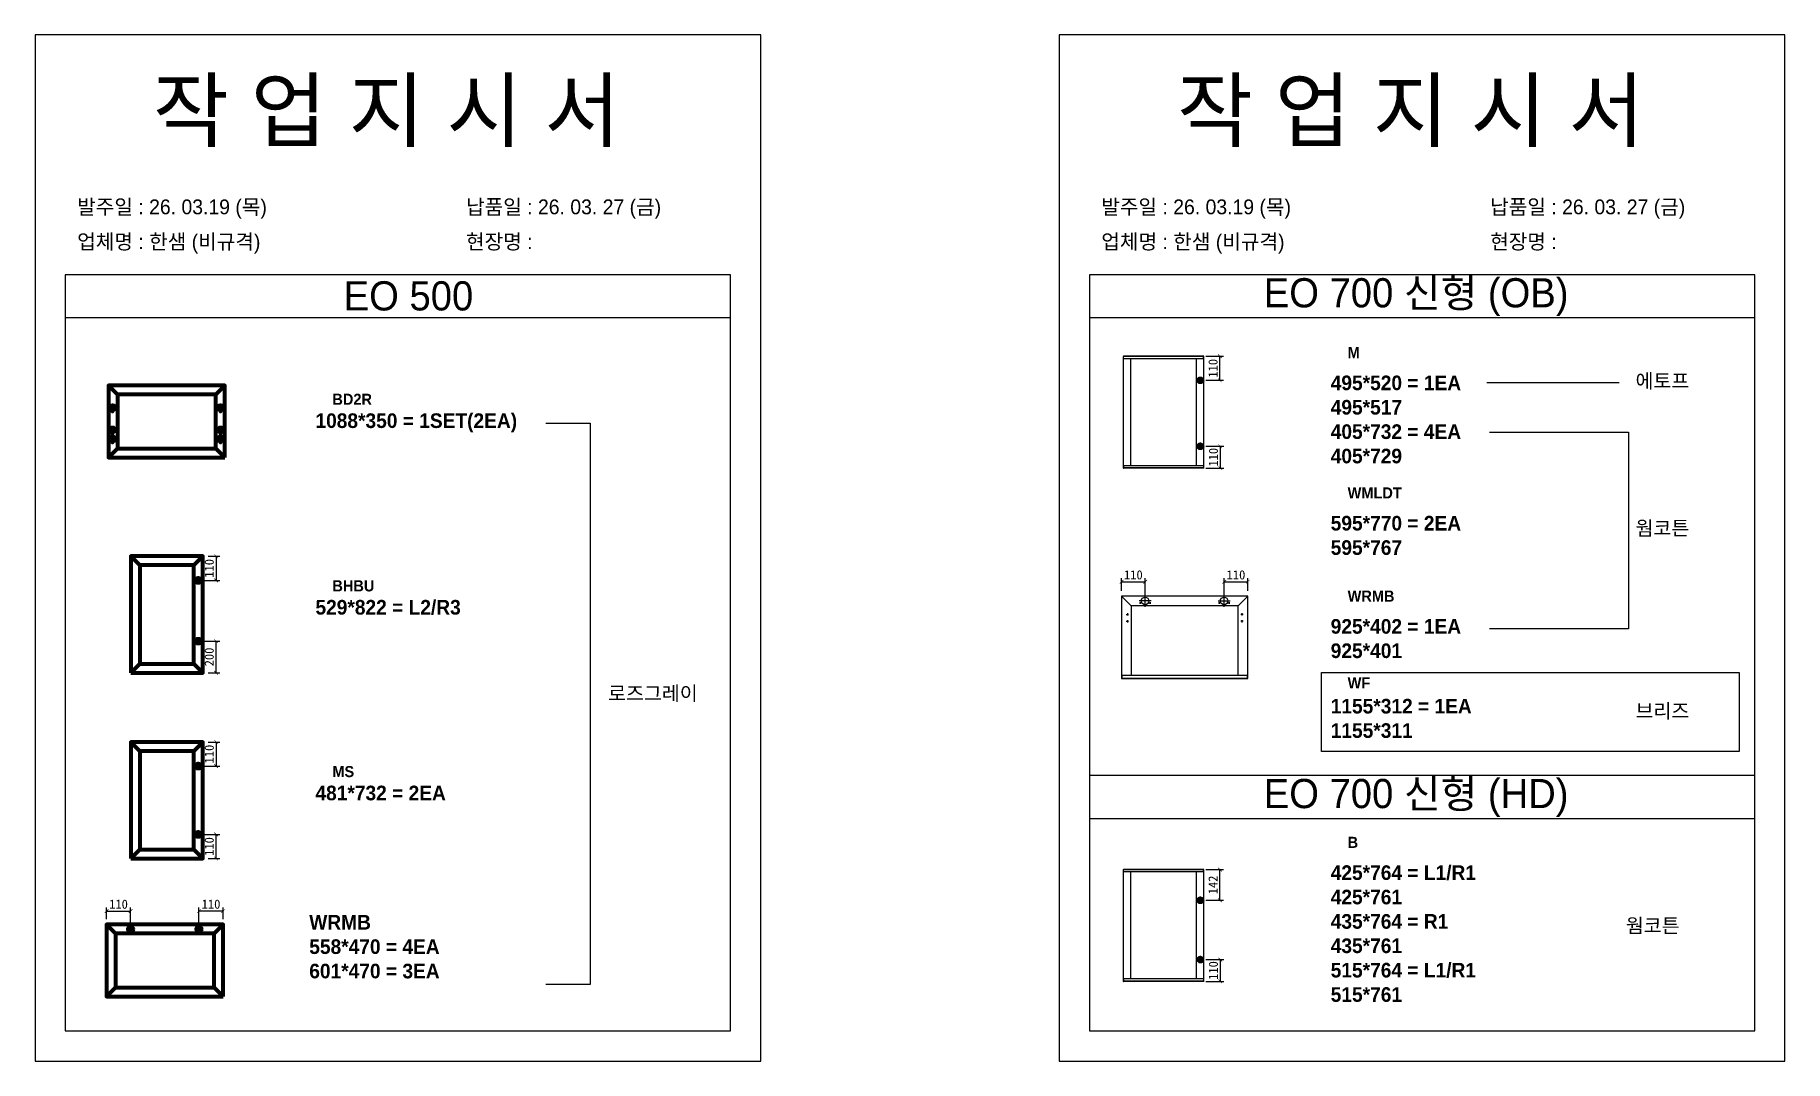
# Model space of a CAD drawing. Header units: millimetres. Extents: x -44117 to 256353, y -2095463 to 65325.
# Drawn here: x 110840 to 115615, y -800968 to -798167 of the extents above; entities that cross this region are included whole.
import ezdxf

# ---------------------------------------------------------------- set-up
doc = ezdxf.new("R2010")
doc.units = ezdxf.units.MM
doc.header["$LTSCALE"] = 10
doc.layers.add('Layer1', color=7, linetype='Continuous', lineweight=70)
doc.styles.add('MtX_Gulim', font='')
doc.styles.get('MtX_Gulim').set_extended_font_data('Gulim', bold=True)
doc.dimstyles.new('ISO-25', dxfattribs={"dimtxt": 2.5, "dimasz": 2.5, "dimexe": 1, "dimexo": 1, "dimtad": 1, "dimtxsty": 'Standard', "dimblk": 'ARCHTICK', "dimcen": 2.5, "dimadec": 0, "dimazin": 0, "dimtfac": 1, "dimtmove": 0, "dimatfit": 3, "dimfxl": 0, "dimarcsym": 0})

msp = doc.modelspace()

# ---------------------------------------------------------------- texts
at = {"linetype": 'Continuous', "style": 'MtX_Gulim'}
for s, height, p in [('M', 30.31593, (114421.52238, -799048.81368)), ('BD2R', 30.315933, (111651.43461, -799176.11601)), ('WMLDT', 30.315933, (114421.52238, -799431.89439)), ('BHBU', 30.315933, (111651.43461, -799685.4819)), ('WRMB', 30.315933, (114421.52238, -799713.57138)), ('WF', 30.315933, (114421.52238, -799950.47347)), ('MS', 30.315933, (111651.43461, -800192.50049)), ('B', 30.31593, (114421.52238, -800385.84047))]:
    msp.add_text(s, height=height, dxfattribs=at).set_placement(p)
at = {"attachment_point": 1}
for s, width, gutter_width, heights, insert, char_height in [('{\\fGulim|b0|i0|c129|p50;작 업 지 시 서}', 3898.9872873, 14.7362, [-183.72574], (111161.63191, -798289.30053), 165.0454901), ('{\\fGulim|b0|i0|c129|p50;작 업 지 시 서}', 3898.9872873, 14.7362, [-183.72574], (113955.86768, -798289.30053), 165.0454901), ('\\pt11;{\\fGulim|b0|i0|c129|p50;발주일 : 26. 03.19 (목)}', 3898.9872873, 14.7362, [40.67678], (110955.07824, -798615.52522), 40.4361451), ('{\\fGulim|b0|i0|c129|p50;납품일 : 26. 03. 27 (금)}', 3898.9872873, 14.7362, [41.36774], (112016.05901, -798615.52522), 40.4361451), ('\\pt11;{\\fGulim|b0|i0|c129|p50;발주일 : 26. 03.19 (목)}', 3898.9872873, 14.7362, [40.67678], (113749.31401, -798615.52522), 40.4361451), ('{\\fGulim|b0|i0|c129|p50;납품일 : 26. 03. 27 (금)}', 3898.9872873, 14.7362, [41.36774], (114810.29477, -798615.52522), 40.4361451), ('{\\fGulim|b0|i0|c129|p50;업체명 : 한샘 (비규격)}', 3898.9872873, 14.7362, [42.57324], (110955.07824, -798710.6105), 40.4361451), ('{\\fGulim|b0|i0|c129|p50;현장명 :  }', 3898.9872873, 14.7362, [45.12049], (112016.05901, -798710.6105), 40.4361451), ('{\\fGulim|b0|i0|c129|p50;업체명 : 한샘 (비규격)}', 3898.9872873, 14.7362, [42.57324], (113749.31401, -798710.6105), 40.4361451), ('{\\fGulim|b0|i0|c129|p50;현장명 :  }', 3898.9872873, 14.7362, [45.12049], (114810.29477, -798710.6105), 40.4361451), ('{\\fGulim|b0|i0|c129|p50;EO 700 신형 (OB)}', 1882.7812357, 7.11596, [-100.28675], (114192.5797, -798830.41853), 79.6987856), ('{\\fGulim|b0|i0|c129|p50;EO 500}', 1882.7812357, 7.11596, [-81.71513], (111682.17465, -798838.83878), 79.6987856), ('{\\f굴림|b1|i0|c129|p50;495*520 = 1EA\\P\\C1;495*517\\P\\C256;405*732 = 4EA\\P\\C1;405*729}', 12072.7918459, 155.2668, [-240.98041], (114375.32516, -799096.29428), 39.9257485), ('{\\f굴림|b1|i0|c129|p50;에토프}', 11769.5052121, 151.36626, [-43.29899], (115207.0168, -799091.57012), 38.9227538), ('{\\f굴림|b1|i0|c129|p50;1088*350 = 1SET(2EA)}', 12072.7918459, 155.2668, [-50.01281], (111605.23739, -799199.48017), 39.9257485), ('{\\f굴림|b1|i0|c129|p50;595*770 = 2EA\\P\\C1;595*767}', 12072.7918459, 155.2668, [-107.57771], (114375.32516, -799479.37499), 39.9257485), ('{\\f굴림|b1|i0|c129|p50;웜코튼}', 11769.5052121, 151.36626, [-42.01186], (115207.0168, -799493.4293), 38.9227538), ('{\\f굴림|b1|i0|c129|p50;529*822 = L2/R3}', 12072.7918459, 155.2668, [-48.21721], (111605.23739, -799708.84606), 39.9257485), ('{\\f굴림|b1|i0|c129|p50;925*402 = 1EA\\P\\C1;925*401}', 12072.7918459, 155.2668, [-107.68333], (114375.32516, -799761.05198), 39.9257485), ('{\\f굴림|b1|i0|c129|p50;로즈그레이}', 11769.5052121, 151.36626, [-43.29899], (112403.8756, -799944.63146), 38.9227538), ('{\\f굴림|b1|i0|c129|p50;1155*312 = 1EA\\P\\C1;1155*311}', 12072.7918459, 155.2668, [-107.68333], (114375.32516, -799978.88219), 39.9257485), ('{\\f굴림|b1|i0|c129|p50;브리즈}', 11769.5052121, 151.36626, [-43.2475], (115207.0168, -799992.46704), 38.9227538), ('{\\fGulim|b0|i0|c129|p50;EO 700 신형 (HD)}', 1882.7812357, 7.11596, [-100.28675], (114192.5797, -800197.49087), 79.6987856), ('{\\f굴림|b1|i0|c129|p50;481*732 = 2EA}', 12072.7918459, 155.2668, [-41.14042], (111605.23739, -800215.86465), 39.9257485), ('{\\f굴림|b1|i0|c129|p50;425*764 = L1/R1\\P\\C1;425*761\\P\\C256;435*764 = R1\\P\\C1;435*761\\P\\C256;515*764 = L1/R1\\P\\C1;515*761}', 12072.7918459, 155.2668, [-381.4599], (114375.32516, -800433.32107), 39.9257485), ('{\\f굴림|b1|i0|c129|p50;WRMB\\P558*470 = 4EA\\P601*470 = 3EA}', 12072.7918459, 155.2668, [-174.49031], (111588.31512, -800568.82471), 39.9257485), ('{\\f굴림|b1|i0|c129|p50;웜코튼}', 11769.5052121, 151.36626, [-42.01186], (115180.52595, -800578.73126), 38.9227538)]:
    msp.add_mtext_dynamic_manual_height_columns(s, width=width, gutter_width=gutter_width, heights=heights, dxfattribs=dict(at, insert=insert, char_height=char_height))

# ---------------------------------------------------------------- blocks, each defined once
blk = doc.blocks.new('_ArchTick')
at = {"color": 0, "linetype": 'ByBlock', "const_width": 0.15}
blk.add_lwpolyline([(-0.5, -0.5), (0.5, 0.5)], dxfattribs=at)
blk = doc.blocks.new('*D5310')
at = {"color": 0, "lineweight": -2}
for p, q in [((111035.2, -800579.9), (111035.2, -800548.3)), ((111035.2, -800558.3), (111100.9, -800558.3)), ((111100.9, -800592.4), (111100.9, -800548.3))]:
    blk.add_line(p, q, dxfattribs=at)
at = {"layer": 'Defpoints', "color": 0}
for p in [(111100.9, -800558.3), (111035.2, -800594.9), (111100.9, -800607.4)]:
    blk.add_point(p, dxfattribs=at)
at = {"color": 0, "lineweight": -2, "xscale": 10, "yscale": 10, "zscale": 10, "rotation": 180}
blk.add_blockref('_ArchTick', (111035.2, -800558.3), dxfattribs=at)
at = {"color": 0, "lineweight": -2, "xscale": 10, "yscale": 10, "zscale": 10}
blk.add_blockref('_ArchTick', (111100.9, -800558.3), dxfattribs=at)
at = {"color": 0, "insert": (111068, -800539.5), "char_height": 25, "attachment_point": 5}
blk.add_mtext('110', dxfattribs=at)
blk = doc.blocks.new('*D5311')
at = {"color": 0, "lineweight": -2}
for p, q in [((111287.4, -800592.4), (111287.4, -800548.3)), ((111353.1, -800558.3), (111287.4, -800558.3)), ((111353.1, -800579.9), (111353.1, -800548.3))]:
    blk.add_line(p, q, dxfattribs=at)
at = {"layer": 'Defpoints', "color": 0}
for p in [(111287.4, -800558.3), (111287.4, -800607.4), (111353.1, -800594.9)]:
    blk.add_point(p, dxfattribs=at)
at = {"color": 0, "lineweight": -2, "xscale": 10, "yscale": 10, "zscale": 10, "rotation": 180}
blk.add_blockref('_ArchTick', (111287.4, -800558.3), dxfattribs=at)
at = {"color": 0, "lineweight": -2, "xscale": 10, "yscale": 10, "zscale": 10}
blk.add_blockref('_ArchTick', (111353.1, -800558.3), dxfattribs=at)
at = {"color": 0, "insert": (111320.3, -800539.5), "char_height": 25, "attachment_point": 5}
blk.add_mtext('110', dxfattribs=at)
blk = doc.blocks.new('*D5312')
at = {"color": 0, "lineweight": -2}
for p, q in [((111312.5, -800096.7), (111344.1, -800096.7)), ((111334.1, -800096.7), (111334.1, -800162.5)), ((111300, -800162.5), (111344.1, -800162.5))]:
    blk.add_line(p, q, dxfattribs=at)
at = {"layer": 'Defpoints', "color": 0}
for p in [(111297.5, -800096.7), (111285, -800162.5), (111334.1, -800162.5)]:
    blk.add_point(p, dxfattribs=at)
at = {"color": 0, "lineweight": -2, "xscale": 10, "yscale": 10, "zscale": 10}
for p, rotation in [((111334.1, -800096.7), 90), ((111334.1, -800162.5), 270)]:
    blk.add_blockref('_ArchTick', p, dxfattribs=dict(at, rotation=rotation))
at = {"color": 0, "insert": (111315.4, -800129.6), "char_height": 25, "attachment_point": 5, "rotation": 90}
blk.add_mtext('110', dxfattribs=at)
blk = doc.blocks.new('*D5313')
at = {"color": 0, "lineweight": -2}
for p, q in [((111300, -800348.9), (111344.1, -800348.9)), ((111334.1, -800414.7), (111334.1, -800348.9)), ((111312.5, -800414.7), (111344.1, -800414.7))]:
    blk.add_line(p, q, dxfattribs=at)
at = {"layer": 'Defpoints', "color": 0}
for p in [(111285, -800348.9), (111334.1, -800348.9), (111297.5, -800414.7)]:
    blk.add_point(p, dxfattribs=at)
at = {"color": 0, "lineweight": -2, "xscale": 10, "yscale": 10, "zscale": 10}
for p, rotation in [((111334.1, -800348.9), 90), ((111334.1, -800414.7), 270)]:
    blk.add_blockref('_ArchTick', p, dxfattribs=dict(at, rotation=rotation))
at = {"color": 0, "insert": (111315.4, -800381.8), "char_height": 25, "attachment_point": 5, "rotation": 90}
blk.add_mtext('110', dxfattribs=at)
blk = doc.blocks.new('*D5314')
at = {"color": 0, "lineweight": -2}
for p, q in [((111312.5, -799589.7), (111344.1, -799589.7)), ((111334.1, -799589.7), (111334.1, -799655.4)), ((111300, -799655.4), (111344.1, -799655.4))]:
    blk.add_line(p, q, dxfattribs=at)
at = {"layer": 'Defpoints', "color": 0}
for p in [(111297.5, -799589.7), (111285, -799655.4), (111334.1, -799655.4)]:
    blk.add_point(p, dxfattribs=at)
at = {"color": 0, "lineweight": -2, "xscale": 10, "yscale": 10, "zscale": 10}
for p, rotation in [((111334.1, -799589.7), 90), ((111334.1, -799655.4), 270)]:
    blk.add_blockref('_ArchTick', p, dxfattribs=dict(at, rotation=rotation))
at = {"color": 0, "insert": (111315.4, -799622.6), "char_height": 25, "attachment_point": 5, "rotation": 90}
blk.add_mtext('110', dxfattribs=at)
blk = doc.blocks.new('*D5315')
at = {"color": 0, "lineweight": -2}
for p, q in [((111300, -799821.4), (111344.1, -799821.4)), ((111334.1, -799907.7), (111334.1, -799821.4)), ((111312.5, -799907.7), (111344.1, -799907.7))]:
    blk.add_line(p, q, dxfattribs=at)
at = {"layer": 'Defpoints', "color": 0}
for p in [(111285, -799821.4), (111334.1, -799821.4), (111297.5, -799907.7)]:
    blk.add_point(p, dxfattribs=at)
at = {"color": 0, "lineweight": -2, "xscale": 10, "yscale": 10, "zscale": 10}
for p, rotation in [((111334.1, -799821.4), 90), ((111334.1, -799907.7), 270)]:
    blk.add_blockref('_ArchTick', p, dxfattribs=dict(at, rotation=rotation))
at = {"color": 0, "insert": (111315.4, -799864.5), "char_height": 25, "attachment_point": 5, "rotation": 90}
blk.add_mtext('200', dxfattribs=at)
blk = doc.blocks.new('*D5316')
at = {"color": 0, "lineweight": -2}
for p, q in [((114034.8, -799043.6), (114083, -799043.6)), ((114073, -799109.3), (114073, -799043.6)), ((114034.8, -799109.3), (114083, -799109.3))]:
    blk.add_line(p, q, dxfattribs=at)
at = {"layer": 'Defpoints', "color": 0}
for p in [(114019.8, -799043.6), (114073, -799043.6), (114019.8, -799109.3)]:
    blk.add_point(p, dxfattribs=at)
at = {"color": 0, "lineweight": -2, "xscale": 10, "yscale": 10, "zscale": 10}
for p, rotation in [((114073, -799043.6), 90), ((114073, -799109.3), 270)]:
    blk.add_blockref('_ArchTick', p, dxfattribs=dict(at, rotation=rotation))
at = {"color": 0, "insert": (114054.2, -799076.4), "char_height": 25, "attachment_point": 5, "rotation": 90}
blk.add_mtext('110', dxfattribs=at)
blk = doc.blocks.new('*D5317')
at = {"color": 0, "lineweight": -2}
for p, q in [((114034.8, -799289.4), (114083.8, -799289.4)), ((114073.8, -799289.4), (114073.8, -799349)), ((114034.8, -799349), (114083.8, -799349))]:
    blk.add_line(p, q, dxfattribs=at)
at = {"layer": 'Defpoints', "color": 0}
for p in [(114019.8, -799289.4), (114019.8, -799349), (114073.8, -799349)]:
    blk.add_point(p, dxfattribs=at)
at = {"color": 0, "lineweight": -2, "xscale": 10, "yscale": 10, "zscale": 10}
for p, rotation in [((114073.8, -799289.4), 90), ((114073.8, -799349), 270)]:
    blk.add_blockref('_ArchTick', p, dxfattribs=dict(at, rotation=rotation))
at = {"color": 0, "insert": (114055.1, -799319.2), "char_height": 25, "attachment_point": 5, "rotation": 90}
blk.add_mtext('110', dxfattribs=at)
blk = doc.blocks.new('*D5318')
at = {"color": 0, "lineweight": -2}
for p, q in [((113804.5, -799683.9), (113804.5, -799649.3)), ((113804.5, -799659.3), (113869, -799659.3)), ((113869, -799696.6), (113869, -799649.3))]:
    blk.add_line(p, q, dxfattribs=at)
at = {"layer": 'Defpoints', "color": 0}
for p in [(113869, -799659.3), (113804.5, -799698.9), (113869, -799711.6)]:
    blk.add_point(p, dxfattribs=at)
at = {"color": 0, "lineweight": -2, "xscale": 10, "yscale": 10, "zscale": 10, "rotation": 180}
blk.add_blockref('_ArchTick', (113804.5, -799659.3), dxfattribs=at)
at = {"color": 0, "lineweight": -2, "xscale": 10, "yscale": 10, "zscale": 10}
blk.add_blockref('_ArchTick', (113869, -799659.3), dxfattribs=at)
at = {"color": 0, "insert": (113836.8, -799640.5), "char_height": 25, "attachment_point": 5}
blk.add_mtext('110', dxfattribs=at)
blk = doc.blocks.new('*D5319')
at = {"color": 0, "lineweight": -2}
for p, q in [((114084.6, -799696.6), (114084.6, -799649.3)), ((114084.6, -799659.3), (114149.1, -799659.3)), ((114149.1, -799683.9), (114149.1, -799649.3))]:
    blk.add_line(p, q, dxfattribs=at)
at = {"layer": 'Defpoints', "color": 0}
for p in [(114149.1, -799659.3), (114084.6, -799711.6), (114149.1, -799698.9)]:
    blk.add_point(p, dxfattribs=at)
at = {"color": 0, "lineweight": -2, "xscale": 10, "yscale": 10, "zscale": 10, "rotation": 180}
blk.add_blockref('_ArchTick', (114084.6, -799659.3), dxfattribs=at)
at = {"color": 0, "lineweight": -2, "xscale": 10, "yscale": 10, "zscale": 10}
blk.add_blockref('_ArchTick', (114149.1, -799659.3), dxfattribs=at)
at = {"color": 0, "insert": (114116.8, -799640.5), "char_height": 25, "attachment_point": 5}
blk.add_mtext('110', dxfattribs=at)
blk = doc.blocks.new('*D5320')
at = {"color": 0, "lineweight": -2}
for p, q in [((114034.8, -800444.8), (114083, -800444.8)), ((114073, -800528.8), (114073, -800444.8)), ((114034.8, -800528.8), (114083, -800528.8))]:
    blk.add_line(p, q, dxfattribs=at)
at = {"layer": 'Defpoints', "color": 0}
for p in [(114019.8, -800444.8), (114073, -800444.8), (114019.8, -800528.8)]:
    blk.add_point(p, dxfattribs=at)
at = {"color": 0, "lineweight": -2, "xscale": 10, "yscale": 10, "zscale": 10}
for p, rotation in [((114073, -800444.8), 90), ((114073, -800528.8), 270)]:
    blk.add_blockref('_ArchTick', p, dxfattribs=dict(at, rotation=rotation))
at = {"color": 0, "insert": (114054.2, -800486.8), "char_height": 25, "attachment_point": 5, "rotation": 90}
blk.add_mtext('142', dxfattribs=at)
blk = doc.blocks.new('*D5321')
at = {"color": 0, "lineweight": -2}
for p, q in [((114034.8, -800690.5), (114083.8, -800690.5)), ((114073.8, -800690.5), (114073.8, -800750.2)), ((114034.8, -800750.2), (114083.8, -800750.2))]:
    blk.add_line(p, q, dxfattribs=at)
at = {"layer": 'Defpoints', "color": 0}
for p in [(114019.8, -800690.5), (114019.8, -800750.2), (114073.8, -800750.2)]:
    blk.add_point(p, dxfattribs=at)
at = {"color": 0, "lineweight": -2, "xscale": 10, "yscale": 10, "zscale": 10}
for p, rotation in [((114073.8, -800690.5), 90), ((114073.8, -800750.2), 270)]:
    blk.add_blockref('_ArchTick', p, dxfattribs=dict(at, rotation=rotation))
at = {"color": 0, "insert": (114055.1, -800720.4), "char_height": 25, "attachment_point": 5, "rotation": 90}
blk.add_mtext('110', dxfattribs=at)

# ---------------------------------------------------------------- dimensions: what is measured, and where the dimension line sits
for base, p1, p2, angle, text, picture, middle in [((114072.96039, -799043.58542), (114019.77527, -799109.26321), (114019.77527, -799043.58542), 90, '110', '*D5316', (114054.21039, -799076.42431)), ((114073.81104, -799349.04263), (114019.77527, -799289.37096), (114019.77527, -799349.04263), 90, '110', '*D5317', (114055.06104, -799319.2068)), ((111334.14245, -799655.43486), (111297.50014, -799589.68626), (111284.9622, -799655.43486), 90, '110', '*D5314', (111315.39245, -799622.56056)), ((111334.14245, -799821.37022), (111297.50014, -799907.65776), (111284.9622, -799821.37022), 270, '200', '*D5315', (111315.39245, -799864.51399)), ((111334.14245, -800162.45344), (111297.50014, -800096.70485), (111284.9622, -800162.45344), 90, '110', '*D5312', (111315.39245, -800129.57915)), ((111334.14245, -800348.92775), (111297.50014, -800414.67635), (111284.9622, -800348.92775), 270, '110', '*D5313', (111315.39245, -800381.80205)), ((114072.96039, -800444.75241), (114019.77527, -800528.76854), (114019.77527, -800444.75241), 90, '142', '*D5320', (114054.21039, -800486.76048)), ((111100.9048, -800558.26373), (111035.1562, -800594.90604), (111100.9048, -800607.44398), 180, '110', '*D5310', (111068.0305, -800539.51373)), ((114073.81104, -800750.20962), (114019.77527, -800690.53795), (114019.77527, -800750.20962), 90, '110', '*D5321', (114055.06104, -800720.37379))]:
    dim = msp.add_linear_dim(base=base, p1=p1, p2=p2, angle=angle, text=text, dimstyle='ISO-25', override={"dimscale": 10, "dimasz": 1, "dimexo": 1.5, "dimtxsty": 'Standard'})
    dim.commit()
    dim.dimension.update_dxf_attribs({"geometry": picture, "text_midpoint": middle})
for base, p1, p2, picture, middle in [((113869.03431, -799659.28198), (113804.51426, -799698.86238), (113869.03431, -799711.58881), '*D5318', (113836.77428, -799640.53198)), ((114149.10413, -799659.28198), (114084.58409, -799711.58881), (114149.10413, -799698.86238), '*D5319', (114116.84411, -799640.53198)), ((111287.3791, -800558.26373), (111353.1277, -800594.90604), (111287.3791, -800607.44398), '*D5311', (111320.2534, -800539.51373))]:
    dim = msp.add_linear_dim(base=base, p1=p1, p2=p2, text='110', dimstyle='ISO-25', override={"dimscale": 10, "dimasz": 1, "dimexo": 1.5, "dimtxsty": 'Standard'})
    dim.commit()
    dim.dimension.update_dxf_attribs({"geometry": picture, "text_midpoint": middle})

# ---------------------------------------------------------------- linework, layer by layer
for p, q in [((112738.04433, -798820.99129), (110922.54394, -798820.99129)), ((115532.2801, -798820.99129), (113716.77971, -798820.99129)), ((112738.04433, -798938.88092), (110922.54394, -798938.88092)), ((115532.2801, -798938.88092), (113716.77971, -798938.88092)), ((113809.34768, -799043.80486), (113809.34768, -799348.82319)), ((114029.26607, -799044.19984), (113809.34768, -799044.19984)), ((114029.26607, -799050.16855), (113809.34768, -799050.16855)), ((114029.04664, -799043.58542), (113809.56712, -799043.58542)), ((113828.87763, -799049.72967), (113828.87763, -799342.4595)), ((114009.51669, -799342.4595), (114009.51669, -799050.16855)), ((114028.16889, -799050.16855), (114028.16889, -799043.58542)), ((114029.26607, -799348.82319), (114029.26607, -799043.80486)), ((115161.93527, -799115.83684), (114801.38872, -799115.83684)), ((114029.26607, -799342.4595), (113809.34768, -799342.4595)), ((113810.44487, -799349.04263), (113810.44487, -799342.4595)), ((114028.16889, -799342.4595), (114028.16889, -799349.04263)), ((114029.26607, -799348.42821), (113809.34768, -799348.42821)), ((114029.04664, -799349.04263), (113809.56712, -799349.04263)), ((113804.2183, -799698.86238), (113804.2183, -799923.20271)), ((113830.55905, -799725.20313), (113804.30498, -799698.65311)), ((114149.10413, -799698.56642), (113804.51426, -799698.56642)), ((113830.55905, -799725.20313), (113830.55905, -799915.2117)), ((114123.05934, -799725.20313), (113830.55905, -799725.20313)), ((113885.17773, -799711.58881), (113852.89089, -799711.58881)), ((113858.08366, -799717.50808), (113853.34824, -799717.50808)), ((113855.71595, -799715.14038), (113855.71595, -799719.87579)), ((113869.0343, -799727.73223), (113869.0343, -799695.4454)), ((113884.72037, -799717.50808), (113879.98496, -799717.50808)), ((113882.35266, -799715.14038), (113882.35266, -799719.87579)), ((114068.44067, -799711.58881), (114100.72751, -799711.58881)), ((114073.63345, -799717.50808), (114068.89803, -799717.50808)), ((114071.26574, -799715.14038), (114071.26574, -799719.87579)), ((114084.58409, -799727.73223), (114084.58409, -799695.4454)), ((114100.27016, -799717.50808), (114095.53474, -799717.50808)), ((114097.90245, -799715.14038), (114097.90245, -799719.87579)), ((114123.05934, -799725.20313), (114149.31341, -799698.65311)), ((114123.05934, -799914.61977), (114123.05934, -799725.20313)), ((114149.40009, -799923.20271), (114149.40009, -799698.86238)), ((113817.53666, -799748.28829), (113823.45593, -799748.28829)), ((113817.53666, -799767.22995), (113823.45593, -799767.22995)), ((113820.49629, -799745.32865), (113820.49629, -799751.24792)), ((113820.49629, -799764.27031), (113820.49629, -799770.18958)), ((114136.08174, -799748.28829), (114130.16247, -799748.28829)), ((114136.08174, -799767.22995), (114130.16247, -799767.22995)), ((114133.12211, -799745.32865), (114133.12211, -799751.24792)), ((114133.12211, -799764.27031), (114133.12211, -799770.18958)), ((113804.2183, -799914.61977), (114149.40009, -799914.61977)), ((113805.69811, -799914.61977), (113805.69811, -799923.49867)), ((114147.92028, -799923.49867), (114147.92028, -799914.61977)), ((113804.2183, -799922.66998), (114149.10413, -799922.66998)), ((113804.51426, -799923.49867), (114149.10413, -799923.49867)), ((115532.2801, -800188.06362), (113716.77971, -800188.06362)), ((115532.2801, -800305.95326), (113716.77971, -800305.95326)), ((113809.34768, -800444.97185), (113809.34768, -800749.99018)), ((114029.26607, -800445.36683), (113809.34768, -800445.36683)), ((114029.26607, -800451.33554), (113809.34768, -800451.33554)), ((114029.04664, -800444.75241), (113809.56712, -800444.75241)), ((113828.87763, -800450.89666), (113828.87763, -800743.62649)), ((114009.51669, -800743.62649), (114009.51669, -800451.33554)), ((114028.16889, -800451.33554), (114028.16889, -800444.75241)), ((114029.26607, -800749.99018), (114029.26607, -800444.97185)), ((114029.26607, -800743.62649), (113809.34768, -800743.62649)), ((114029.26607, -800749.5952), (113809.34768, -800749.5952)), ((114029.04664, -800750.20962), (113809.56712, -800750.20962)), ((113810.44487, -800750.20962), (113810.44487, -800743.62649)), ((114028.16889, -800743.62649), (114028.16889, -800750.20962))]:
    msp.add_line(p, q)
for points in [[(110840.0212, -800967.56147), (112820.56708, -800967.56147), (112820.56708, -798166.50372), (110840.0212, -798166.50372)], [(113634.25696, -800967.56147), (115614.80284, -800967.56147), (115614.80284, -798166.50372), (113634.25696, -798166.50372)], [(114350.19059, -799906.6274), (115490.10217, -799906.6274), (115490.10217, -800122.28634), (114350.19059, -800122.28634)]]:
    msp.add_lwpolyline(points, close=True)
for points in [[(110922.54394, -798820.99129), (110922.54394, -800885.03872), (112738.04433, -800885.03872), (112738.04433, -798820.99129)], [(113716.77971, -798820.99129), (113716.77971, -800885.03872), (115532.2801, -800885.03872), (115532.2801, -798820.99129)], [(112234.20075, -799226.52387), (112354.38293, -799226.52387), (112354.38293, -800758.84671), (112234.20075, -800758.84671)], [(114808.90011, -799251.0418), (115188.22513, -799251.0418), (115188.22513, -799788.10593), (114808.90011, -799788.10593)]]:
    msp.add_lwpolyline(points)
for centre, radius in [((113855.71595, -799717.50808), 0.94708), ((113869.0343, -799711.58881), 10.35872), ((113882.35266, -799717.50808), 0.94708), ((114071.26574, -799717.50808), 0.94708), ((114084.58409, -799711.58881), 10.35872), ((114097.90245, -799717.50808), 0.94708), ((113820.49629, -799748.28829), 0.88789), ((113820.49629, -799767.22995), 0.88789), ((114133.12211, -799748.28829), 0.88789), ((114133.12211, -799767.22995), 0.88789)]:
    msp.add_circle(centre, radius)
for centre, radius, start, end in [((114029.04664, -799043.80486), 0.21944, 0, 90), ((113809.56712, -799348.82319), 0.21944, 180, 270), ((114029.04664, -799348.82319), 0.21944, 270, 0), ((113804.51426, -799698.86238), 0.29596, 90, 180), ((114149.10413, -799698.86238), 0.29596, 0, 90), ((113804.51426, -799923.20271), 0.29596, 180, 270), ((114149.10413, -799923.20271), 0.29596, 270, 0), ((114029.04664, -800444.97185), 0.21944, 0, 90), ((113809.56712, -800749.99018), 0.21944, 180, 270), ((114029.04664, -800749.99018), 0.21944, 270, 0)]:
    msp.add_arc(centre, radius, start, end)
at = {"layer": 'Layer1'}
for p, q in [((114019.77527, -799101.17559), (114019.77527, -799117.35083)), ((111064.87724, -799147.84942), (111040.32719, -799123.29937)), ((111358.2987, -799123.29937), (111333.74865, -799147.84942)), ((111333.74865, -799147.84942), (111358.2987, -799123.29937)), ((111041.65855, -799183.86085), (111062.06756, -799183.86085)), ((111335.64516, -799183.86085), (111356.05417, -799183.86085)), ((111041.65855, -799244.60662), (111062.06756, -799244.60662)), ((111335.64516, -799244.60662), (111356.05417, -799244.60662)), ((111064.87724, -799295.14971), (111040.32719, -799319.69976)), ((111041.65855, -799269.24878), (111062.06756, -799269.24878)), ((111358.2987, -799319.69976), (111333.74865, -799295.14971)), ((111335.64516, -799269.24878), (111356.05417, -799269.24878)), ((114019.77527, -799297.45858), (114019.77527, -799281.28334)), ((111125.6498, -799614.23631), (111101.09975, -799589.68626)), ((111272.95009, -799614.23631), (111297.50014, -799589.68626)), ((111284.9622, -799645.23035), (111284.9622, -799665.63936)), ((111284.9622, -799831.57472), (111284.9622, -799811.16571)), ((111101.09975, -799907.65776), (111125.6498, -799883.10771)), ((111297.50014, -799907.65776), (111272.95009, -799883.10771)), ((111272.95009, -799883.10771), (111297.50014, -799907.65776)), ((111125.6498, -800121.25489), (111101.09975, -800096.70485)), ((111272.95009, -800121.25489), (111297.50014, -800096.70485)), ((111284.9622, -800152.24894), (111284.9622, -800172.65795)), ((111284.9622, -800359.13225), (111284.9622, -800338.72325)), ((111101.09975, -800414.67635), (111125.6498, -800390.1263)), ((111297.50014, -800414.67635), (111272.95009, -800390.1263)), ((111272.95009, -800390.1263), (111297.50014, -800414.67635)), ((114019.77527, -800520.68092), (114019.77527, -800536.85617)), ((111059.70625, -800619.45609), (111035.1562, -800594.90604)), ((111090.70029, -800607.44398), (111111.1093, -800607.44398)), ((111297.5836, -800607.44398), (111277.1746, -800607.44398)), ((111353.1277, -800594.90604), (111328.57765, -800619.45609)), ((111328.57765, -800619.45609), (111353.1277, -800594.90604)), ((114019.77527, -800698.62557), (114019.77527, -800682.45033)), ((111059.70625, -800766.75638), (111035.1562, -800791.30643)), ((111353.1277, -800791.30643), (111328.57765, -800766.75638))]:
    msp.add_line(p, q, dxfattribs=at)
for points in [[(111358.2987, -799319.69976), (111358.2987, -799123.29937), (111040.32719, -799123.29937), (111040.32719, -799319.69976)], [(111333.74865, -799295.14971), (111333.74865, -799147.84942), (111064.87724, -799147.84942), (111064.87724, -799295.14971)], [(114027.8629, -799109.26321), (114011.68765, -799109.26321)], [(111051.86306, -799173.65635), (111051.86306, -799194.06536)], [(111345.84966, -799173.65635), (111345.84966, -799194.06536)], [(111051.86306, -799234.40212), (111051.86306, -799254.81113)], [(111345.84966, -799234.40212), (111345.84966, -799254.81113)], [(111051.86306, -799259.04427), (111051.86306, -799279.45328)], [(111345.84966, -799259.04427), (111345.84966, -799279.45328)], [(114027.8629, -799289.37096), (114011.68765, -799289.37096)], [(111101.09975, -799907.65776), (111297.50014, -799907.65776), (111297.50014, -799589.68626), (111101.09975, -799589.68626)], [(111125.6498, -799883.10771), (111272.95009, -799883.10771), (111272.95009, -799614.23631), (111125.6498, -799614.23631)], [(111295.1667, -799655.43486), (111274.7577, -799655.43486)], [(111295.1667, -799821.37022), (111274.7577, -799821.37022)], [(111101.09975, -800414.67635), (111297.50014, -800414.67635), (111297.50014, -800096.70485), (111101.09975, -800096.70485)], [(111125.6498, -800390.1263), (111272.95009, -800390.1263), (111272.95009, -800121.25489), (111125.6498, -800121.25489)], [(111295.1667, -800162.45344), (111274.7577, -800162.45344)], [(111295.1667, -800348.92775), (111274.7577, -800348.92775)], [(114027.8629, -800528.76854), (114011.68765, -800528.76854)], [(111353.1277, -800791.30643), (111353.1277, -800594.90604), (111035.1562, -800594.90604), (111035.1562, -800791.30643)], [(111328.57765, -800766.75638), (111328.57765, -800619.45609), (111059.70625, -800619.45609), (111059.70625, -800766.75638)], [(111100.9048, -800597.23948), (111100.9048, -800617.64848)], [(111287.3791, -800597.23948), (111287.3791, -800617.64848)], [(114027.8629, -800690.53795), (114011.68765, -800690.53795)]]:
    msp.add_lwpolyline(points, close=True, dxfattribs=at)
for centre, radius in [((114019.77527, -799109.26321), 5.39175), ((111051.86306, -799183.86085), 6.803), ((111345.84966, -799183.86085), 6.803), ((111051.86306, -799244.60662), 6.803), ((111345.84966, -799244.60662), 6.803), ((111051.86306, -799269.24878), 6.803), ((111345.84966, -799269.24878), 6.803), ((114019.77527, -799289.37096), 5.39175), ((111284.9622, -799655.43486), 6.803), ((111284.9622, -799821.37022), 6.803), ((111284.9622, -800162.45344), 6.803), ((111284.9622, -800348.92775), 6.803), ((114019.77527, -800528.76854), 5.39175), ((111100.9048, -800607.44398), 6.803), ((111287.3791, -800607.44398), 6.803), ((114019.77527, -800690.53795), 5.39175)]:
    msp.add_circle(centre, radius, dxfattribs=at)

msp.set_redraw_order([(e.dxf.handle, doc.entitydb.next_handle()) for e in msp.query("TEXT MTEXT ATTDEF DIMENSION ARC_DIMENSION")])  # texts and dimensions are drawn at this point

doc.saveas('drawing.dxf')
